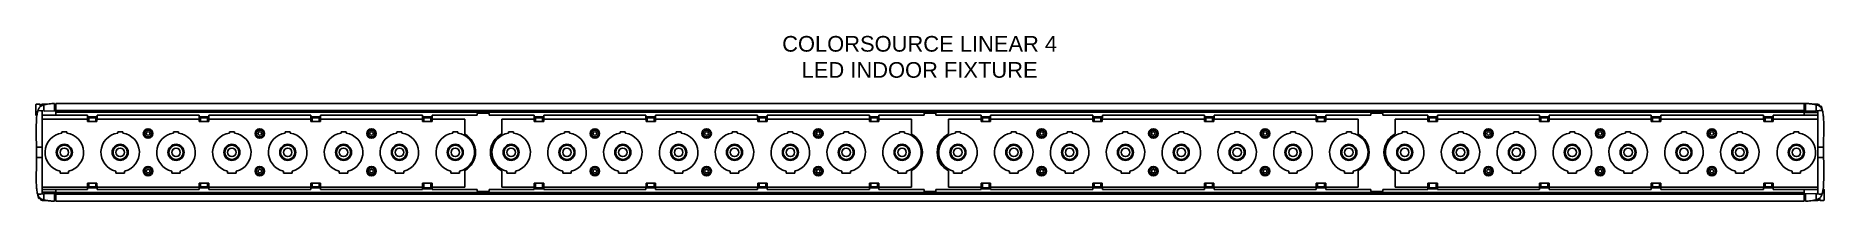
# Model space of a CAD drawing. Header units: inches. Extents: x -19 to 59.5, y 0.2 to 7.5.
import ezdxf

# ---------------------------------------------------------------- set-up
doc = ezdxf.new("R2010")
doc.units = ezdxf.units.IN
doc.header["$LTSCALE"] = 0.75
doc.header["$MEASUREMENT"] = 0
doc.layers.get('0').update_dxf_attribs({"linetype": 'CONTINUOUS'})
doc.layers.add('TEXT', color=1, linetype='CONTINUOUS')
doc.styles.add('ARIAL', font='arial.ttf')

msp = doc.modelspace()

# ---------------------------------------------------------------- texts
at = {"layer": 'TEXT', "insert": (19.801, 5.627), "char_height": 0.6875, "attachment_point": 8, "style": 'ARIAL'}
msp.add_mtext('COLORSOURCE LINEAR 4\\PLED INDOOR FIXTURE', dxfattribs=at)

# ---------------------------------------------------------------- linework, layer by layer
for p, q in [((-18.957, 4.474), (-18.973, 4.465)), ((-18.973, 4.465), (-18.973, 3.991)), ((-18.973, 3.991), (-18.957, 3.982)), ((-18.793, 4.484), (-18.957, 4.484)), ((-18.957, 4.484), (-18.793, 4.484)), ((-18.925, 3.973), (-18.957, 3.973)), ((-18.778, 4.465), (-18.793, 4.474)), ((-18.778, 4.465), (-18.778, 4.358)), ((-18.767, 4.417), (-18.778, 4.421)), ((-18.696, 4.461), (-18.756, 4.461)), ((-18.756, 4.461), (-18.756, 4.372)), ((-18.696, 4.461), (-18.696, 4.417)), ((-18.695, 4.191), (-18.695, 0.535)), ((-18.695, 3.99), (-16.705, 3.99)), ((-18.457, 4.48), (-18.681, 4.476)), ((-18.143, 4.182), (-18.604, 4.174)), ((-18.208, 4.506), (-18.155, 4.51)), ((-18.155, 4.505), (-18.208, 4.506)), ((-18.155, 4.505), (-18.155, 4.51)), ((-18.105, 4.181), (-18.155, 4.182)), ((-18.095, 4.507), (58.666, 4.507)), ((-18.095, 4.194), (58.606, 4.194)), ((-18.095, 3.99), (-18.095, 4.194)), ((-18.095, 4.122), (58.606, 4.122)), ((-16.705, 3.897), (-16.705, 3.99)), ((-16.284, 3.99), (-16.284, 3.897)), ((-16.284, 3.99), (-11.805, 3.99)), ((-11.805, 3.897), (-11.805, 3.99)), ((-11.384, 3.99), (-6.905, 3.99)), ((-11.384, 3.99), (-11.384, 3.897)), ((-6.905, 3.897), (-6.905, 3.99)), ((-6.484, 3.99), (-2.005, 3.99)), ((-6.484, 3.99), (-6.484, 3.897)), ((-2.005, 3.897), (-2.005, 3.99)), ((-1.584, 3.99), (-1.584, 3.897)), ((-1.584, 3.99), (0.393, 3.99)), ((0.393, 3.99), (0.393, 4.057)), ((0.887, 4.088), (0.424, 4.088)), ((0.918, 4.057), (0.918, 3.99)), ((0.918, 3.99), (2.895, 3.99)), ((2.895, 3.99), (2.895, 3.897)), ((3.316, 3.897), (3.316, 3.99)), ((3.316, 3.99), (7.795, 3.99)), ((7.795, 3.99), (7.795, 3.897)), ((8.216, 3.897), (8.216, 3.99)), ((8.216, 3.99), (12.695, 3.99)), ((12.695, 3.99), (12.695, 3.897)), ((13.116, 3.897), (13.116, 3.99)), ((13.116, 3.99), (17.595, 3.99)), ((17.595, 3.99), (17.595, 3.897)), ((18.016, 3.897), (18.016, 3.99)), ((18.016, 3.99), (19.993, 3.99)), ((19.993, 3.99), (19.993, 4.057)), ((20.487, 4.088), (20.024, 4.088)), ((20.518, 4.057), (20.518, 3.99)), ((20.518, 3.99), (22.495, 3.99)), ((22.495, 3.99), (22.495, 3.897)), ((22.916, 3.897), (22.916, 3.99)), ((22.916, 3.99), (27.395, 3.99)), ((27.395, 3.99), (27.395, 3.897)), ((27.816, 3.897), (27.816, 3.99)), ((27.816, 3.99), (32.295, 3.99)), ((32.295, 3.99), (32.295, 3.897)), ((32.716, 3.897), (32.716, 3.99)), ((32.716, 3.99), (37.195, 3.99)), ((37.195, 3.99), (37.195, 3.897)), ((37.616, 3.897), (37.616, 3.99)), ((37.616, 3.99), (39.593, 3.99)), ((39.593, 3.99), (39.593, 4.057)), ((40.087, 4.088), (39.624, 4.088)), ((40.118, 4.057), (40.118, 3.99)), ((40.118, 3.99), (42.095, 3.99)), ((42.095, 3.99), (42.095, 3.897)), ((42.516, 3.897), (42.516, 3.99)), ((42.516, 3.99), (46.995, 3.99)), ((46.995, 3.99), (46.995, 3.897)), ((47.416, 3.897), (47.416, 3.99)), ((47.416, 3.99), (51.895, 3.99)), ((51.895, 3.99), (51.895, 3.897)), ((52.316, 3.897), (52.316, 3.99)), ((52.316, 3.99), (56.825, 3.99)), ((56.825, 3.897), (56.825, 3.99)), ((57.247, 3.99), (59.206, 3.99)), ((57.247, 3.99), (57.247, 3.897)), ((58.606, 4.194), (58.606, 3.99)), ((58.666, 4.182), (58.606, 4.181)), ((58.606, 4.112), (59.206, 4.112)), ((59.116, 4.174), (58.654, 4.182)), ((58.666, 4.51), (58.758, 4.504)), ((59.193, 4.476), (58.974, 4.48)), ((59.116, 4.455), (59.118, 4.454)), ((59.126, 4.198), (59.126, 4.184)), ((59.13, 4.227), (59.13, 4.443)), ((59.193, 4.436), (59.193, 4.476)), ((59.206, 0.535), (59.206, 4.191)), ((59.267, 4.461), (59.208, 4.461)), ((59.267, 4.391), (59.267, 4.461)), ((59.346, 4.385), (59.267, 4.385)), ((-18.695, 3.823), (-16.702, 3.823)), ((-17.829, 3.26), (-17.829, 3.201)), ((-17.61, 3.201), (-17.61, 3.26)), ((-16.705, 3.923), (-16.284, 3.923)), ((-16.284, 3.882), (-16.705, 3.882)), ((-16.703, 3.857), (-16.704, 3.863)), ((-16.702, 3.823), (-16.702, 3.711)), ((-16.702, 3.711), (-16.287, 3.711)), ((-16.645, 3.711), (-16.645, 3.882)), ((-16.345, 3.882), (-16.345, 3.711)), ((-16.287, 3.711), (-16.287, 3.823)), ((-11.802, 3.823), (-16.287, 3.823)), ((-16.285, 3.863), (-16.286, 3.857)), ((-15.379, 3.26), (-15.379, 3.201)), ((-15.16, 3.201), (-15.16, 3.26)), ((-12.929, 3.26), (-12.929, 3.201)), ((-12.71, 3.201), (-12.71, 3.26)), ((-11.805, 3.923), (-11.384, 3.923)), ((-11.384, 3.882), (-11.805, 3.882)), ((-11.803, 3.857), (-11.804, 3.863)), ((-11.802, 3.823), (-11.802, 3.711)), ((-11.802, 3.711), (-11.387, 3.711)), ((-11.745, 3.711), (-11.745, 3.882)), ((-11.445, 3.882), (-11.445, 3.711)), ((-6.902, 3.823), (-11.387, 3.823)), ((-11.387, 3.711), (-11.387, 3.823)), ((-11.385, 3.863), (-11.386, 3.857)), ((-10.479, 3.26), (-10.479, 3.201)), ((-10.26, 3.201), (-10.26, 3.26)), ((-8.029, 3.26), (-8.029, 3.201)), ((-7.81, 3.201), (-7.81, 3.26)), ((-6.905, 3.923), (-6.484, 3.923)), ((-6.484, 3.882), (-6.905, 3.882)), ((-6.903, 3.857), (-6.904, 3.863)), ((-6.902, 3.823), (-6.902, 3.711)), ((-6.902, 3.711), (-6.487, 3.711)), ((-6.845, 3.711), (-6.845, 3.882)), ((-6.545, 3.882), (-6.545, 3.711)), ((-6.487, 3.711), (-6.487, 3.823)), ((-2.002, 3.823), (-6.487, 3.823)), ((-6.485, 3.863), (-6.486, 3.857)), ((-5.579, 3.26), (-5.579, 3.201)), ((-5.36, 3.201), (-5.36, 3.26)), ((-3.129, 3.26), (-3.129, 3.201)), ((-2.91, 3.201), (-2.91, 3.26)), ((-2.005, 3.923), (-1.584, 3.923)), ((-1.584, 3.882), (-2.005, 3.882)), ((-2.003, 3.857), (-2.004, 3.863)), ((-2.002, 3.823), (-2.002, 3.711)), ((-2.002, 3.711), (-1.587, 3.711)), ((-1.945, 3.711), (-1.945, 3.882)), ((-1.645, 3.882), (-1.645, 3.711)), ((-0.157, 3.823), (-1.587, 3.823)), ((-1.587, 3.711), (-1.587, 3.823)), ((-1.585, 3.863), (-1.586, 3.857)), ((-0.679, 3.26), (-0.679, 3.201)), ((-0.46, 3.201), (-0.46, 3.26)), ((-0.157, 3.823), (-0.157, 3.163)), ((1.468, 3.172), (1.468, 3.823)), ((2.898, 3.823), (1.468, 3.823)), ((1.771, 3.26), (1.771, 3.201)), ((1.99, 3.201), (1.99, 3.26)), ((3.316, 3.923), (2.895, 3.923)), ((2.895, 3.882), (3.316, 3.882)), ((2.896, 3.863), (2.897, 3.857)), ((2.898, 3.711), (2.898, 3.823)), ((3.313, 3.711), (2.898, 3.711)), ((2.955, 3.882), (2.955, 3.711)), ((3.255, 3.711), (3.255, 3.882)), ((3.313, 3.823), (3.313, 3.711)), ((7.798, 3.823), (3.313, 3.823)), ((3.314, 3.857), (3.315, 3.863)), ((4.221, 3.26), (4.221, 3.201)), ((4.44, 3.201), (4.44, 3.26)), ((6.671, 3.26), (6.671, 3.201)), ((6.89, 3.201), (6.89, 3.26)), ((8.216, 3.923), (7.795, 3.923)), ((7.795, 3.882), (8.216, 3.882)), ((7.796, 3.863), (7.797, 3.857)), ((7.798, 3.711), (7.798, 3.823)), ((8.213, 3.711), (7.798, 3.711)), ((7.855, 3.882), (7.855, 3.711)), ((8.155, 3.711), (8.155, 3.882)), ((8.213, 3.823), (8.213, 3.711)), ((12.698, 3.823), (8.213, 3.823)), ((8.214, 3.857), (8.215, 3.863)), ((9.121, 3.26), (9.121, 3.201)), ((9.34, 3.201), (9.34, 3.26)), ((11.571, 3.26), (11.571, 3.201)), ((11.79, 3.201), (11.79, 3.26)), ((13.116, 3.923), (12.695, 3.923)), ((12.695, 3.882), (13.116, 3.882)), ((12.696, 3.863), (12.697, 3.857)), ((12.698, 3.711), (12.698, 3.823)), ((13.113, 3.711), (12.698, 3.711)), ((12.755, 3.882), (12.755, 3.711)), ((13.055, 3.711), (13.055, 3.882)), ((13.113, 3.823), (13.113, 3.711)), ((17.598, 3.823), (13.113, 3.823)), ((13.114, 3.857), (13.115, 3.863)), ((14.021, 3.26), (14.021, 3.201)), ((14.24, 3.201), (14.24, 3.26)), ((16.471, 3.26), (16.471, 3.201)), ((16.69, 3.201), (16.69, 3.26)), ((18.016, 3.923), (17.595, 3.923)), ((17.595, 3.882), (18.016, 3.882)), ((17.596, 3.863), (17.597, 3.857)), ((17.598, 3.711), (17.598, 3.823)), ((18.013, 3.711), (17.598, 3.711)), ((17.655, 3.882), (17.655, 3.711)), ((17.955, 3.711), (17.955, 3.882)), ((19.443, 3.823), (18.013, 3.823)), ((18.013, 3.823), (18.013, 3.711)), ((18.014, 3.857), (18.015, 3.863)), ((18.921, 3.26), (18.921, 3.201)), ((19.14, 3.201), (19.14, 3.26)), ((19.443, 3.823), (19.443, 3.163)), ((21.068, 3.172), (21.068, 3.823)), ((22.498, 3.823), (21.068, 3.823)), ((21.371, 3.26), (21.371, 3.201)), ((21.59, 3.201), (21.59, 3.26)), ((22.916, 3.923), (22.495, 3.923)), ((22.495, 3.882), (22.916, 3.882)), ((22.496, 3.863), (22.497, 3.857)), ((22.498, 3.711), (22.498, 3.823)), ((22.913, 3.711), (22.498, 3.711)), ((22.555, 3.882), (22.555, 3.711)), ((22.855, 3.711), (22.855, 3.882)), ((22.913, 3.823), (22.913, 3.711)), ((27.398, 3.823), (22.913, 3.823)), ((22.914, 3.857), (22.915, 3.863)), ((23.821, 3.26), (23.821, 3.201)), ((24.04, 3.201), (24.04, 3.26)), ((26.271, 3.26), (26.271, 3.201)), ((26.49, 3.201), (26.49, 3.26)), ((27.816, 3.923), (27.395, 3.923)), ((27.395, 3.882), (27.816, 3.882)), ((27.396, 3.863), (27.397, 3.857)), ((27.398, 3.711), (27.398, 3.823)), ((27.813, 3.711), (27.398, 3.711)), ((27.455, 3.882), (27.455, 3.711)), ((27.755, 3.711), (27.755, 3.882)), ((27.813, 3.823), (27.813, 3.711)), ((32.298, 3.823), (27.813, 3.823)), ((27.814, 3.857), (27.815, 3.863)), ((28.721, 3.26), (28.721, 3.201)), ((28.94, 3.201), (28.94, 3.26)), ((31.171, 3.26), (31.171, 3.201)), ((31.39, 3.201), (31.39, 3.26)), ((32.716, 3.923), (32.295, 3.923)), ((32.295, 3.882), (32.716, 3.882)), ((32.296, 3.863), (32.297, 3.857)), ((32.298, 3.711), (32.298, 3.823)), ((32.713, 3.711), (32.298, 3.711)), ((32.355, 3.882), (32.355, 3.711)), ((32.655, 3.711), (32.655, 3.882)), ((32.713, 3.823), (32.713, 3.711)), ((37.198, 3.823), (32.713, 3.823)), ((32.714, 3.857), (32.715, 3.863)), ((33.621, 3.26), (33.621, 3.201)), ((33.84, 3.201), (33.84, 3.26)), ((36.071, 3.26), (36.071, 3.201)), ((36.29, 3.201), (36.29, 3.26)), ((37.616, 3.923), (37.195, 3.923)), ((37.195, 3.882), (37.616, 3.882)), ((37.196, 3.863), (37.197, 3.857)), ((37.198, 3.711), (37.198, 3.823)), ((37.613, 3.711), (37.198, 3.711)), ((37.255, 3.882), (37.255, 3.711)), ((37.555, 3.711), (37.555, 3.882)), ((39.043, 3.823), (37.613, 3.823)), ((37.613, 3.823), (37.613, 3.711)), ((37.614, 3.857), (37.615, 3.863)), ((38.521, 3.26), (38.521, 3.201)), ((38.74, 3.201), (38.74, 3.26)), ((39.043, 3.823), (39.043, 3.163)), ((40.668, 3.172), (40.668, 3.823)), ((42.098, 3.823), (40.668, 3.823)), ((40.971, 3.26), (40.971, 3.201)), ((41.19, 3.201), (41.19, 3.26)), ((42.516, 3.923), (42.095, 3.923)), ((42.095, 3.882), (42.516, 3.882)), ((42.096, 3.863), (42.097, 3.857)), ((42.098, 3.711), (42.098, 3.823)), ((42.513, 3.711), (42.098, 3.711)), ((42.155, 3.882), (42.155, 3.711)), ((42.455, 3.711), (42.455, 3.882)), ((42.513, 3.823), (42.513, 3.711)), ((46.998, 3.823), (42.513, 3.823)), ((42.514, 3.857), (42.515, 3.863)), ((43.421, 3.26), (43.421, 3.201)), ((43.64, 3.201), (43.64, 3.26)), ((45.871, 3.26), (45.871, 3.201)), ((46.09, 3.201), (46.09, 3.26)), ((47.416, 3.923), (46.995, 3.923)), ((46.995, 3.882), (47.416, 3.882)), ((46.996, 3.863), (46.997, 3.857)), ((46.998, 3.711), (46.998, 3.823)), ((47.413, 3.711), (46.998, 3.711)), ((47.055, 3.882), (47.055, 3.711)), ((47.355, 3.711), (47.355, 3.882)), ((47.413, 3.823), (47.413, 3.711)), ((51.898, 3.823), (47.413, 3.823)), ((47.414, 3.857), (47.415, 3.863)), ((48.321, 3.26), (48.321, 3.201)), ((48.54, 3.201), (48.54, 3.26)), ((50.771, 3.26), (50.771, 3.201)), ((50.99, 3.201), (50.99, 3.26)), ((52.316, 3.923), (51.895, 3.923)), ((51.895, 3.882), (52.316, 3.882)), ((51.896, 3.863), (51.897, 3.857)), ((51.898, 3.711), (51.898, 3.823)), ((52.313, 3.711), (51.898, 3.711)), ((51.955, 3.882), (51.955, 3.711)), ((52.255, 3.711), (52.255, 3.882)), ((56.829, 3.823), (52.313, 3.823)), ((52.313, 3.823), (52.313, 3.711)), ((52.314, 3.857), (52.315, 3.863)), ((53.221, 3.26), (53.221, 3.201)), ((53.44, 3.201), (53.44, 3.26)), ((55.671, 3.26), (55.671, 3.201)), ((55.89, 3.201), (55.89, 3.26)), ((56.825, 3.923), (57.247, 3.923)), ((57.247, 3.882), (56.826, 3.882)), ((56.827, 3.857), (56.827, 3.863)), ((56.829, 3.823), (56.829, 3.711)), ((56.829, 3.711), (57.244, 3.711)), ((56.886, 3.711), (56.886, 3.882)), ((57.186, 3.882), (57.186, 3.711)), ((59.206, 3.823), (57.244, 3.823)), ((57.244, 3.711), (57.244, 3.823)), ((57.246, 3.863), (57.245, 3.857)), ((58.152, 3.26), (58.152, 3.201)), ((58.371, 3.201), (58.371, 3.26)), ((-18.947, 2.132), (-18.947, 2.594)), ((-18.695, 2.594), (-18.928, 2.594)), ((59.206, 2.594), (59.439, 2.594)), ((59.458, 2.594), (59.459, 2.132)), ((-18.695, 2.133), (-18.927, 2.133)), ((59.206, 2.133), (59.439, 2.133)), ((-18.695, 0.829), (-16.705, 0.829)), ((-17.908, 1.539), (-17.908, 1.442)), ((-17.908, 1.442), (-17.531, 1.442)), ((-17.531, 1.442), (-17.531, 1.539)), ((-16.284, 0.844), (-16.705, 0.844)), ((-16.705, 0.829), (-16.705, 0.736)), ((-16.705, 0.804), (-16.284, 0.804)), ((-16.703, 0.869), (-16.704, 0.863)), ((-16.702, 1.015), (-16.702, 0.903)), ((-16.287, 1.015), (-16.702, 1.015)), ((-16.645, 1.015), (-16.645, 0.844)), ((-16.345, 0.844), (-16.345, 1.015)), ((-16.287, 0.903), (-16.287, 1.015)), ((-16.285, 0.863), (-16.286, 0.869)), ((-11.805, 0.829), (-16.284, 0.829)), ((-16.284, 0.736), (-16.284, 0.829)), ((-15.458, 1.539), (-15.458, 1.442)), ((-15.458, 1.442), (-15.081, 1.442)), ((-15.081, 1.442), (-15.081, 1.539)), ((-13.008, 1.539), (-13.008, 1.442)), ((-13.008, 1.442), (-12.631, 1.442)), ((-12.631, 1.442), (-12.631, 1.539)), ((-11.384, 0.844), (-11.805, 0.844)), ((-11.805, 0.829), (-11.805, 0.736)), ((-11.805, 0.804), (-11.384, 0.804)), ((-11.803, 0.869), (-11.804, 0.863)), ((-11.802, 1.015), (-11.802, 0.903)), ((-11.387, 1.015), (-11.802, 1.015)), ((-11.745, 1.015), (-11.745, 0.844)), ((-11.445, 0.844), (-11.445, 1.015)), ((-11.387, 0.903), (-11.387, 1.015)), ((-11.385, 0.863), (-11.386, 0.869)), ((-6.905, 0.829), (-11.384, 0.829)), ((-11.384, 0.736), (-11.384, 0.829)), ((-10.558, 1.539), (-10.558, 1.442)), ((-10.558, 1.442), (-10.181, 1.442)), ((-10.181, 1.442), (-10.181, 1.539)), ((-8.108, 1.539), (-8.108, 1.442)), ((-8.108, 1.442), (-7.731, 1.442)), ((-7.731, 1.442), (-7.731, 1.539)), ((-6.484, 0.844), (-6.905, 0.844)), ((-6.905, 0.829), (-6.905, 0.736)), ((-6.905, 0.804), (-6.484, 0.804)), ((-6.903, 0.869), (-6.904, 0.863)), ((-6.902, 1.015), (-6.902, 0.903)), ((-6.487, 1.015), (-6.902, 1.015)), ((-6.845, 1.015), (-6.845, 0.844)), ((-6.545, 0.844), (-6.545, 1.015)), ((-6.487, 0.903), (-6.487, 1.015)), ((-6.485, 0.863), (-6.486, 0.869)), ((-6.484, 0.736), (-6.484, 0.829)), ((-2.005, 0.829), (-6.484, 0.829)), ((-5.658, 1.539), (-5.658, 1.442)), ((-5.658, 1.442), (-5.281, 1.442)), ((-5.281, 1.442), (-5.281, 1.539)), ((-3.208, 1.539), (-3.208, 1.442)), ((-3.208, 1.442), (-2.831, 1.442)), ((-2.831, 1.442), (-2.831, 1.539)), ((-1.945, 0.844), (-2.005, 0.844)), ((-2.005, 0.829), (-2.005, 0.736)), ((-2.005, 0.804), (-1.584, 0.804)), ((-2.003, 0.869), (-2.004, 0.863)), ((-2.002, 1.015), (-2.002, 0.903)), ((-1.587, 1.015), (-2.002, 1.015)), ((-1.945, 1.015), (-1.945, 0.844)), ((-1.645, 0.844), (-1.645, 1.015)), ((-1.584, 0.844), (-1.645, 0.844)), ((-1.587, 0.903), (-1.587, 1.015)), ((-1.585, 0.863), (-1.586, 0.869)), ((-0.157, 0.829), (-1.584, 0.829)), ((-1.584, 0.736), (-1.584, 0.829)), ((-0.758, 1.539), (-0.758, 1.442)), ((-0.758, 1.442), (-0.381, 1.442)), ((-0.381, 1.442), (-0.381, 1.539)), ((-0.157, 1.564), (-0.157, 0.829)), ((1.468, 0.829), (1.468, 1.554)), ((2.895, 0.829), (1.468, 0.829)), ((1.692, 1.539), (1.692, 1.442)), ((1.692, 1.442), (2.069, 1.442)), ((2.069, 1.442), (2.069, 1.539)), ((2.895, 0.844), (2.955, 0.844)), ((2.895, 0.736), (2.895, 0.829)), ((3.316, 0.804), (2.895, 0.804)), ((2.896, 0.863), (2.897, 0.869)), ((2.898, 0.903), (2.898, 1.015)), ((2.898, 1.015), (3.313, 1.015)), ((2.955, 0.844), (2.955, 1.015)), ((3.255, 1.015), (3.255, 0.844)), ((3.255, 0.844), (3.316, 0.844)), ((3.313, 1.015), (3.313, 0.903)), ((3.314, 0.869), (3.315, 0.863)), ((3.316, 0.829), (3.316, 0.736)), ((7.795, 0.829), (3.316, 0.829)), ((4.142, 1.539), (4.142, 1.442)), ((4.142, 1.442), (4.519, 1.442)), ((4.519, 1.442), (4.519, 1.539)), ((6.592, 1.539), (6.592, 1.442)), ((6.592, 1.442), (6.969, 1.442)), ((6.969, 1.442), (6.969, 1.539)), ((7.795, 0.844), (8.216, 0.844)), ((7.795, 0.736), (7.795, 0.829)), ((8.216, 0.804), (7.795, 0.804)), ((7.796, 0.863), (7.797, 0.869)), ((7.798, 0.903), (7.798, 1.015)), ((7.798, 1.015), (8.213, 1.015)), ((7.855, 0.844), (7.855, 1.015)), ((8.155, 1.015), (8.155, 0.844)), ((8.213, 1.015), (8.213, 0.903)), ((8.214, 0.869), (8.215, 0.863)), ((8.216, 0.829), (8.216, 0.736)), ((12.695, 0.829), (8.216, 0.829)), ((9.042, 1.539), (9.042, 1.442)), ((9.042, 1.442), (9.419, 1.442)), ((9.419, 1.442), (9.419, 1.539)), ((11.492, 1.539), (11.492, 1.442)), ((11.492, 1.442), (11.869, 1.442)), ((11.869, 1.442), (11.869, 1.539)), ((12.695, 0.844), (13.116, 0.844)), ((12.695, 0.736), (12.695, 0.829)), ((13.116, 0.804), (12.695, 0.804)), ((12.696, 0.863), (12.697, 0.869)), ((12.698, 0.903), (12.698, 1.015)), ((12.698, 1.015), (13.113, 1.015)), ((12.755, 0.844), (12.755, 1.015)), ((13.055, 1.015), (13.055, 0.844)), ((13.113, 1.015), (13.113, 0.903)), ((13.114, 0.869), (13.115, 0.863)), ((13.116, 0.829), (13.116, 0.736)), ((17.595, 0.829), (13.116, 0.829)), ((13.942, 1.539), (13.942, 1.442)), ((13.942, 1.442), (14.319, 1.442)), ((14.319, 1.442), (14.319, 1.539)), ((16.392, 1.539), (16.392, 1.442)), ((16.392, 1.442), (16.769, 1.442)), ((16.769, 1.442), (16.769, 1.539)), ((17.595, 0.844), (18.016, 0.844)), ((17.595, 0.736), (17.595, 0.829)), ((18.016, 0.804), (17.595, 0.804)), ((17.596, 0.863), (17.597, 0.869)), ((17.598, 0.903), (17.598, 1.015)), ((17.598, 1.015), (18.013, 1.015)), ((17.655, 0.844), (17.655, 1.015)), ((17.955, 1.015), (17.955, 0.844)), ((18.013, 1.015), (18.013, 0.903)), ((18.014, 0.869), (18.015, 0.863)), ((19.443, 0.829), (18.016, 0.829)), ((18.016, 0.829), (18.016, 0.736)), ((18.842, 1.539), (18.842, 1.442)), ((18.842, 1.442), (19.219, 1.442)), ((19.219, 1.442), (19.219, 1.539)), ((19.443, 1.564), (19.443, 0.829)), ((21.068, 0.829), (21.068, 1.554)), ((22.495, 0.829), (21.068, 0.829)), ((21.292, 1.539), (21.292, 1.442)), ((21.292, 1.442), (21.669, 1.442)), ((21.669, 1.442), (21.669, 1.539)), ((22.495, 0.844), (22.555, 0.844)), ((22.495, 0.736), (22.495, 0.829)), ((22.916, 0.804), (22.495, 0.804)), ((22.496, 0.863), (22.497, 0.869)), ((22.498, 0.903), (22.498, 1.015)), ((22.498, 1.015), (22.913, 1.015)), ((22.555, 0.844), (22.555, 1.015)), ((22.855, 1.015), (22.855, 0.844)), ((22.855, 0.844), (22.916, 0.844)), ((22.913, 1.015), (22.913, 0.903)), ((22.914, 0.869), (22.915, 0.863)), ((22.916, 0.829), (22.916, 0.736)), ((27.395, 0.829), (22.916, 0.829)), ((23.742, 1.539), (23.742, 1.442)), ((23.742, 1.442), (24.119, 1.442)), ((24.119, 1.442), (24.119, 1.539)), ((26.192, 1.539), (26.192, 1.442)), ((26.192, 1.442), (26.569, 1.442)), ((26.569, 1.442), (26.569, 1.539)), ((27.395, 0.844), (27.816, 0.844)), ((27.395, 0.736), (27.395, 0.829)), ((27.816, 0.804), (27.395, 0.804)), ((27.396, 0.863), (27.397, 0.869)), ((27.398, 0.903), (27.398, 1.015)), ((27.398, 1.015), (27.813, 1.015)), ((27.455, 0.844), (27.455, 1.015)), ((27.755, 1.015), (27.755, 0.844)), ((27.813, 1.015), (27.813, 0.903)), ((27.814, 0.869), (27.815, 0.863)), ((27.816, 0.829), (27.816, 0.736)), ((32.295, 0.829), (27.816, 0.829)), ((28.642, 1.539), (28.642, 1.442)), ((28.642, 1.442), (29.019, 1.442)), ((29.019, 1.442), (29.019, 1.539)), ((31.092, 1.539), (31.092, 1.442)), ((31.092, 1.442), (31.469, 1.442)), ((31.469, 1.442), (31.469, 1.539)), ((32.295, 0.844), (32.716, 0.844)), ((32.295, 0.736), (32.295, 0.829)), ((32.716, 0.804), (32.295, 0.804)), ((32.296, 0.863), (32.297, 0.869)), ((32.298, 0.903), (32.298, 1.015)), ((32.298, 1.015), (32.713, 1.015)), ((32.355, 0.844), (32.355, 1.015)), ((32.655, 1.015), (32.655, 0.844)), ((32.713, 1.015), (32.713, 0.903)), ((32.714, 0.869), (32.715, 0.863)), ((32.716, 0.829), (32.716, 0.736)), ((37.195, 0.829), (32.716, 0.829)), ((33.542, 1.539), (33.542, 1.442)), ((33.542, 1.442), (33.919, 1.442)), ((33.919, 1.442), (33.919, 1.539)), ((35.992, 1.539), (35.992, 1.442)), ((35.992, 1.442), (36.369, 1.442)), ((36.369, 1.442), (36.369, 1.539)), ((37.195, 0.844), (37.616, 0.844)), ((37.195, 0.736), (37.195, 0.829)), ((37.616, 0.804), (37.195, 0.804)), ((37.196, 0.863), (37.197, 0.869)), ((37.198, 0.903), (37.198, 1.015)), ((37.198, 1.015), (37.613, 1.015)), ((37.255, 0.844), (37.255, 1.015)), ((37.555, 1.015), (37.555, 0.844)), ((37.613, 1.015), (37.613, 0.903)), ((37.614, 0.869), (37.615, 0.863)), ((39.043, 0.829), (37.616, 0.829)), ((37.616, 0.829), (37.616, 0.736)), ((38.442, 1.539), (38.442, 1.442)), ((38.442, 1.442), (38.819, 1.442)), ((38.819, 1.442), (38.819, 1.539)), ((39.043, 1.564), (39.043, 0.829)), ((40.668, 0.829), (40.668, 1.554)), ((42.095, 0.829), (40.668, 0.829)), ((40.892, 1.539), (40.892, 1.442)), ((40.892, 1.442), (41.269, 1.442)), ((41.269, 1.442), (41.269, 1.539)), ((42.095, 0.844), (42.155, 0.844)), ((42.095, 0.736), (42.095, 0.829)), ((42.516, 0.804), (42.095, 0.804)), ((42.096, 0.863), (42.097, 0.869)), ((42.098, 0.903), (42.098, 1.015)), ((42.098, 1.015), (42.513, 1.015)), ((42.155, 0.844), (42.155, 1.015)), ((42.455, 1.015), (42.455, 0.844)), ((42.455, 0.844), (42.516, 0.844)), ((42.513, 1.015), (42.513, 0.903)), ((42.514, 0.869), (42.515, 0.863)), ((42.516, 0.829), (42.516, 0.736)), ((46.995, 0.829), (42.516, 0.829)), ((43.342, 1.539), (43.342, 1.442)), ((43.342, 1.442), (43.719, 1.442)), ((43.719, 1.442), (43.719, 1.539)), ((45.792, 1.539), (45.792, 1.442)), ((45.792, 1.442), (46.169, 1.442)), ((46.169, 1.442), (46.169, 1.539)), ((46.995, 0.844), (47.416, 0.844)), ((46.995, 0.736), (46.995, 0.829)), ((47.416, 0.804), (46.995, 0.804)), ((46.996, 0.863), (46.997, 0.869)), ((46.998, 0.903), (46.998, 1.015)), ((46.998, 1.015), (47.413, 1.015)), ((47.055, 0.844), (47.055, 1.015)), ((47.355, 1.015), (47.355, 0.844)), ((47.413, 1.015), (47.413, 0.903)), ((47.414, 0.869), (47.415, 0.863)), ((47.416, 0.829), (47.416, 0.736)), ((51.895, 0.829), (47.416, 0.829)), ((48.242, 1.539), (48.242, 1.442)), ((48.242, 1.442), (48.619, 1.442)), ((48.619, 1.442), (48.619, 1.539)), ((50.692, 1.539), (50.692, 1.442)), ((50.692, 1.442), (51.069, 1.442)), ((51.069, 1.442), (51.069, 1.539)), ((51.895, 0.844), (52.316, 0.844)), ((51.895, 0.736), (51.895, 0.829)), ((52.316, 0.804), (51.895, 0.804)), ((51.896, 0.863), (51.897, 0.869)), ((51.898, 0.903), (51.898, 1.015)), ((51.898, 1.015), (52.313, 1.015)), ((51.955, 0.844), (51.955, 1.015)), ((52.255, 1.015), (52.255, 0.844)), ((52.313, 1.015), (52.313, 0.903)), ((52.314, 0.869), (52.315, 0.863)), ((56.825, 0.829), (52.316, 0.829)), ((52.316, 0.829), (52.316, 0.736)), ((53.142, 1.539), (53.142, 1.442)), ((53.142, 1.442), (53.519, 1.442)), ((53.519, 1.442), (53.519, 1.539)), ((55.592, 1.539), (55.592, 1.442)), ((55.592, 1.442), (55.969, 1.442)), ((55.969, 1.442), (55.969, 1.539)), ((56.825, 0.829), (56.825, 0.736)), ((56.825, 0.804), (57.247, 0.804)), ((57.247, 0.844), (56.826, 0.844)), ((56.827, 0.869), (56.827, 0.863)), ((56.829, 1.015), (56.829, 0.903)), ((57.244, 1.015), (56.829, 1.015)), ((56.886, 1.015), (56.886, 0.844)), ((57.186, 0.844), (57.186, 1.015)), ((57.244, 0.903), (57.244, 1.015)), ((57.246, 0.863), (57.245, 0.869)), ((57.247, 0.736), (57.247, 0.829)), ((59.206, 0.829), (57.247, 0.829)), ((58.073, 1.539), (58.073, 1.442)), ((58.073, 1.442), (58.45, 1.442)), ((58.45, 1.442), (58.45, 1.539)), ((-18.835, 0.342), (-18.756, 0.342)), ((-18.756, 0.335), (-18.756, 0.266)), ((-18.756, 0.266), (-18.696, 0.266)), ((-18.695, 0.736), (-16.705, 0.736)), ((-18.105, 0.614), (-18.691, 0.614)), ((-18.681, 0.29), (-18.681, 0.25)), ((-18.681, 0.25), (-18.463, 0.247)), ((-18.619, 0.499), (-18.619, 0.283)), ((-18.615, 0.529), (-18.615, 0.543)), ((-18.605, 0.272), (-18.607, 0.272)), ((-18.604, 0.553), (-18.143, 0.545)), ((-18.155, 0.221), (-18.247, 0.222)), ((-18.155, 0.216), (-18.247, 0.222)), ((-18.155, 0.544), (-18.105, 0.545)), ((-18.095, 0.532), (-18.095, 0.736)), ((58.606, 0.604), (-18.095, 0.604)), ((58.606, 0.532), (-18.095, 0.532)), ((-18.095, 0.22), (58.606, 0.22)), ((-16.284, 0.736), (-11.805, 0.736)), ((-11.384, 0.736), (-6.905, 0.736)), ((-6.484, 0.736), (-2.005, 0.736)), ((-2.005, 0.763), (-1.584, 0.763)), ((-1.584, 0.736), (0.393, 0.736)), ((0.393, 0.736), (0.393, 0.669)), ((0.424, 0.638), (0.887, 0.638)), ((0.918, 0.669), (0.918, 0.736)), ((0.918, 0.736), (2.895, 0.736)), ((2.895, 0.763), (3.316, 0.763)), ((3.316, 0.736), (7.795, 0.736)), ((8.216, 0.736), (12.695, 0.736)), ((13.116, 0.736), (17.595, 0.736)), ((18.016, 0.736), (19.993, 0.736)), ((19.993, 0.736), (19.993, 0.669)), ((20.024, 0.638), (20.487, 0.638)), ((20.518, 0.669), (20.518, 0.736)), ((20.518, 0.736), (22.495, 0.736)), ((22.495, 0.763), (22.916, 0.763)), ((22.916, 0.736), (27.395, 0.736)), ((27.816, 0.736), (32.295, 0.736)), ((32.716, 0.736), (37.195, 0.736)), ((37.616, 0.736), (39.593, 0.736)), ((39.593, 0.736), (39.593, 0.669)), ((39.624, 0.638), (40.087, 0.638)), ((40.118, 0.669), (40.118, 0.736)), ((40.118, 0.736), (42.095, 0.736)), ((42.095, 0.763), (42.516, 0.763)), ((42.516, 0.736), (46.995, 0.736)), ((47.416, 0.736), (51.895, 0.736)), ((52.316, 0.736), (56.825, 0.736)), ((57.247, 0.736), (59.206, 0.736)), ((58.606, 0.736), (58.606, 0.532)), ((58.606, 0.545), (58.666, 0.544)), ((58.654, 0.545), (59.126, 0.553)), ((58.666, 0.221), (58.666, 0.216)), ((58.719, 0.22), (58.666, 0.216)), ((58.969, 0.247), (59.193, 0.25)), ((59.208, 0.266), (59.208, 0.309)), ((59.208, 0.266), (59.267, 0.266)), ((59.267, 0.266), (59.267, 0.354)), ((59.279, 0.309), (59.289, 0.305)), ((59.289, 0.261), (59.289, 0.368)), ((59.289, 0.261), (59.304, 0.252)), ((59.304, 0.242), (59.468, 0.242)), ((59.468, 0.242), (59.304, 0.242)), ((59.436, 0.754), (59.468, 0.754)), ((59.484, 0.735), (59.468, 0.744)), ((59.468, 0.252), (59.484, 0.261)), ((59.484, 0.261), (59.484, 0.735))]:
    msp.add_line(p, q)
at = {"flags": 128}
for points in [[(-18.629, 4.19), (-18.75, 4.192), (-18.855, 4.194)], [(-18.155, 4.464), (-18.13, 4.463), (-18.105, 4.463)], [(58.666, 4.464), (58.641, 4.463), (58.616, 4.463)], [(59.38, 4.195), (59.268, 4.193), (59.141, 4.19)], [(-18.869, 0.532), (-18.757, 0.534), (-18.629, 0.536)], [(-18.155, 0.262), (-18.13, 0.263), (-18.105, 0.263)], [(58.666, 0.263), (58.641, 0.263), (58.606, 0.264)], [(59.141, 0.536), (59.261, 0.534), (59.366, 0.532)]]:
    msp.add_lwpolyline(points, dxfattribs=at)
for centre, radius in [((-14.045, 3.188), 0.209), ((-14.045, 3.188), 0.15), ((-14.045, 3.188), 0.078), ((-9.145, 3.188), 0.209), ((-9.145, 3.188), 0.15), ((-9.145, 3.188), 0.078), ((-4.245, 3.188), 0.209), ((-4.245, 3.188), 0.15), ((-4.245, 3.188), 0.078), ((5.555, 3.188), 0.209), ((5.555, 3.188), 0.15), ((5.555, 3.188), 0.078), ((10.455, 3.188), 0.209), ((10.455, 3.188), 0.15), ((10.455, 3.188), 0.078), ((15.355, 3.188), 0.209), ((15.355, 3.188), 0.15), ((15.355, 3.188), 0.078), ((25.155, 3.188), 0.209), ((25.155, 3.188), 0.15), ((25.155, 3.188), 0.078), ((30.055, 3.188), 0.209), ((30.055, 3.188), 0.15), ((30.055, 3.188), 0.078), ((34.955, 3.188), 0.209), ((34.955, 3.188), 0.15), ((34.955, 3.188), 0.078), ((44.755, 3.188), 0.209), ((44.755, 3.188), 0.15), ((44.755, 3.188), 0.078), ((49.655, 3.188), 0.209), ((49.655, 3.188), 0.15), ((49.655, 3.188), 0.078), ((54.555, 3.188), 0.209), ((54.555, 3.188), 0.15), ((54.555, 3.188), 0.078), ((-17.72, 2.363), 0.352), ((-17.72, 2.363), 0.311), ((-17.72, 2.363), 0.187), ((-15.27, 2.363), 0.352), ((-15.27, 2.363), 0.311), ((-15.27, 2.363), 0.187), ((-12.82, 2.363), 0.352), ((-12.82, 2.363), 0.311), ((-12.82, 2.363), 0.187), ((-10.37, 2.363), 0.352), ((-10.37, 2.363), 0.311), ((-10.37, 2.363), 0.187), ((-7.92, 2.363), 0.352), ((-7.92, 2.363), 0.311), ((-7.92, 2.363), 0.187), ((-5.47, 2.363), 0.352), ((-5.47, 2.363), 0.311), ((-5.47, 2.363), 0.187), ((-3.02, 2.363), 0.352), ((-3.02, 2.363), 0.311), ((-3.02, 2.363), 0.187), ((-0.57, 2.363), 0.352), ((-0.57, 2.363), 0.311), ((-0.57, 2.363), 0.187), ((1.88, 2.363), 0.352), ((1.88, 2.363), 0.311), ((1.88, 2.363), 0.187), ((4.33, 2.363), 0.352), ((4.33, 2.363), 0.311), ((4.33, 2.363), 0.187), ((6.78, 2.363), 0.352), ((6.78, 2.363), 0.311), ((6.78, 2.363), 0.187), ((9.23, 2.363), 0.352), ((9.23, 2.363), 0.311), ((9.23, 2.363), 0.187), ((11.68, 2.363), 0.352), ((11.68, 2.363), 0.311), ((11.68, 2.363), 0.187), ((14.13, 2.363), 0.352), ((14.13, 2.363), 0.311), ((14.13, 2.363), 0.187), ((16.58, 2.363), 0.352), ((16.58, 2.363), 0.311), ((16.58, 2.363), 0.187), ((19.03, 2.363), 0.352), ((19.03, 2.363), 0.311), ((19.03, 2.363), 0.187), ((21.48, 2.363), 0.352), ((21.48, 2.363), 0.311), ((21.48, 2.363), 0.187), ((23.93, 2.363), 0.352), ((23.93, 2.363), 0.311), ((23.93, 2.363), 0.187), ((26.38, 2.363), 0.352), ((26.38, 2.363), 0.311), ((26.38, 2.363), 0.187), ((28.83, 2.363), 0.352), ((28.83, 2.363), 0.311), ((28.83, 2.363), 0.187), ((31.28, 2.363), 0.352), ((31.28, 2.363), 0.311), ((31.28, 2.363), 0.187), ((33.73, 2.363), 0.352), ((33.73, 2.363), 0.311), ((33.73, 2.363), 0.187), ((36.18, 2.363), 0.352), ((36.18, 2.363), 0.311), ((36.18, 2.363), 0.187), ((38.63, 2.363), 0.352), ((38.63, 2.363), 0.311), ((38.63, 2.363), 0.187), ((41.08, 2.363), 0.352), ((41.08, 2.363), 0.311), ((41.08, 2.363), 0.187), ((43.53, 2.363), 0.352), ((43.53, 2.363), 0.311), ((43.53, 2.363), 0.187), ((45.98, 2.363), 0.352), ((45.98, 2.363), 0.311), ((45.98, 2.363), 0.187), ((48.43, 2.363), 0.352), ((48.43, 2.363), 0.311), ((48.43, 2.363), 0.187), ((50.88, 2.363), 0.352), ((50.88, 2.363), 0.311), ((50.88, 2.363), 0.187), ((53.33, 2.363), 0.352), ((53.33, 2.363), 0.311), ((53.33, 2.363), 0.187), ((55.78, 2.363), 0.352), ((55.78, 2.363), 0.311), ((55.78, 2.363), 0.187), ((58.261, 2.363), 0.352), ((58.261, 2.363), 0.311), ((58.261, 2.363), 0.187), ((-14.045, 1.538), 0.209), ((-14.045, 1.538), 0.15), ((-14.045, 1.538), 0.078), ((-9.145, 1.538), 0.209), ((-9.145, 1.538), 0.15), ((-9.145, 1.538), 0.078), ((-4.245, 1.538), 0.209), ((-4.245, 1.538), 0.15), ((-4.245, 1.538), 0.078), ((5.555, 1.538), 0.209), ((5.555, 1.538), 0.15), ((5.555, 1.538), 0.078), ((10.455, 1.538), 0.209), ((10.455, 1.538), 0.15), ((10.455, 1.538), 0.078), ((15.355, 1.538), 0.209), ((15.355, 1.538), 0.15), ((15.355, 1.538), 0.078), ((25.155, 1.538), 0.209), ((25.155, 1.538), 0.15), ((25.155, 1.538), 0.078), ((30.055, 1.538), 0.209), ((30.055, 1.538), 0.15), ((30.055, 1.538), 0.078), ((34.955, 1.538), 0.209), ((34.955, 1.538), 0.15), ((34.955, 1.538), 0.078), ((44.755, 1.538), 0.209), ((44.755, 1.538), 0.15), ((44.755, 1.538), 0.078), ((49.655, 1.538), 0.209), ((49.655, 1.538), 0.15), ((49.655, 1.538), 0.078), ((54.555, 1.538), 0.209), ((54.555, 1.538), 0.15), ((54.555, 1.538), 0.078)]:
    msp.add_circle(centre, radius)
for centre, radius, start, end in [((-18.773, 4.401), 0.0173, 0, 70), ((-18.681, 4.466), 0.01, 91, 180), ((0.424, 4.057), 0.0313, 90, 180), ((0.887, 4.057), 0.0313, 0, 90), ((20.024, 4.057), 0.0313, 90, 180), ((20.487, 4.057), 0.0313, 0, 90), ((39.624, 4.057), 0.0313, 90, 180), ((40.087, 4.057), 0.0313, 0, 90), ((59.116, 4.184), 0.01, 269, 0), ((59.193, 4.466), 0.01, 0, 89), ((59.346, 4.365), 0.0197, 21.18953, 90), ((58.993, 4.228), 0.398, 4.4297, 21.18953), ((-17.72, 2.363), 0.845, 97.44026, 257.13066), ((-17.72, 2.363), 0.903, 83.03984, 96.96016), ((-17.72, 2.363), 0.845, 282.86937, 82.55972), ((-15.27, 2.363), 0.845, 97.44026, 257.13066), ((-15.27, 2.363), 0.903, 83.03984, 96.96016), ((-15.27, 2.363), 0.845, 282.86937, 82.55972), ((-12.82, 2.363), 0.845, 97.44026, 257.13066), ((-12.82, 2.363), 0.903, 83.03984, 96.96016), ((-12.82, 2.363), 0.845, 282.86937, 82.55972), ((-10.37, 2.363), 0.845, 97.44026, 257.13066), ((-10.37, 2.363), 0.903, 83.03984, 96.96016), ((-10.37, 2.363), 0.845, 282.86937, 82.55972), ((-7.92, 2.363), 0.845, 97.44026, 257.13066), ((-7.92, 2.363), 0.903, 83.03984, 96.96016), ((-7.92, 2.363), 0.845, 282.86937, 82.55972), ((-5.47, 2.363), 0.845, 97.44026, 257.13066), ((-5.47, 2.363), 0.903, 83.03984, 96.96016), ((-5.47, 2.363), 0.845, 282.86937, 82.55972), ((-3.02, 2.363), 0.845, 97.44026, 257.13066), ((-3.02, 2.363), 0.903, 83.03984, 96.96016), ((-3.02, 2.363), 0.845, 282.86937, 82.55972), ((-0.57, 2.363), 0.845, 97.44026, 257.13066), ((-0.57, 2.363), 0.903, 83.03984, 96.96016), ((-0.57, 2.363), 0.845, 282.86937, 82.55972), ((-0.585, 2.363), 0.907, 298.14139, 61.85861), ((1.877, 2.363), 0.907, 116.83071, 243.16929), ((1.88, 2.363), 0.845, 97.44026, 257.13066), ((1.88, 2.363), 0.903, 83.03984, 96.96016), ((1.88, 2.363), 0.845, 282.86937, 82.55972), ((4.33, 2.363), 0.845, 97.44026, 257.13066), ((4.33, 2.363), 0.903, 83.03984, 96.96016), ((4.33, 2.363), 0.845, 282.86937, 82.55972), ((6.78, 2.363), 0.845, 97.44026, 257.13066), ((6.78, 2.363), 0.903, 83.03984, 96.96016), ((6.78, 2.363), 0.845, 282.86937, 82.55972), ((9.23, 2.363), 0.845, 97.44026, 257.13066), ((9.23, 2.363), 0.903, 83.03984, 96.96016), ((9.23, 2.363), 0.845, 282.86937, 82.55972), ((11.68, 2.363), 0.845, 97.44026, 257.13066), ((11.68, 2.363), 0.903, 83.03984, 96.96016), ((11.68, 2.363), 0.845, 282.86937, 82.55972), ((14.13, 2.363), 0.845, 97.44026, 257.13066), ((14.13, 2.363), 0.903, 83.03984, 96.96016), ((14.13, 2.363), 0.845, 282.86937, 82.55972), ((16.58, 2.363), 0.845, 97.44026, 257.13066), ((16.58, 2.363), 0.903, 83.03984, 96.96016), ((16.58, 2.363), 0.845, 282.86937, 82.55972), ((19.03, 2.363), 0.845, 97.44026, 257.13066), ((19.03, 2.363), 0.903, 83.03984, 96.96016), ((19.03, 2.363), 0.845, 282.86937, 82.55972), ((19.015, 2.363), 0.907, 298.14139, 61.85861), ((21.477, 2.363), 0.907, 116.83071, 243.16929), ((21.48, 2.363), 0.845, 97.44026, 257.13066), ((21.48, 2.363), 0.903, 83.03984, 96.96016), ((21.48, 2.363), 0.845, 282.86937, 82.55972), ((23.93, 2.363), 0.845, 97.44026, 257.13066), ((23.93, 2.363), 0.903, 83.03984, 96.96016), ((23.93, 2.363), 0.845, 282.86937, 82.55972), ((26.38, 2.363), 0.845, 97.44026, 257.13066), ((26.38, 2.363), 0.903, 83.03984, 96.96016), ((26.38, 2.363), 0.845, 282.86937, 82.55972), ((28.83, 2.363), 0.845, 97.44026, 257.13066), ((28.83, 2.363), 0.903, 83.03984, 96.96016), ((28.83, 2.363), 0.845, 282.86937, 82.55972), ((31.28, 2.363), 0.845, 97.44026, 257.13066), ((31.28, 2.363), 0.903, 83.03984, 96.96016), ((31.28, 2.363), 0.845, 282.86937, 82.55972), ((33.73, 2.363), 0.845, 97.44026, 257.13066), ((33.73, 2.363), 0.903, 83.03984, 96.96016), ((33.73, 2.363), 0.845, 282.86937, 82.55972), ((36.18, 2.363), 0.845, 97.44026, 257.13066), ((36.18, 2.363), 0.903, 83.03984, 96.96016), ((36.18, 2.363), 0.845, 282.86937, 82.55972), ((38.63, 2.363), 0.845, 97.44026, 257.13066), ((38.63, 2.363), 0.903, 83.03984, 96.96016), ((38.63, 2.363), 0.845, 282.86937, 82.55972), ((38.615, 2.363), 0.907, 298.14139, 61.85861), ((41.077, 2.363), 0.907, 116.83071, 243.16929), ((41.08, 2.363), 0.845, 97.44026, 257.13066), ((41.08, 2.363), 0.903, 83.03984, 96.96016), ((41.08, 2.363), 0.845, 282.86937, 82.55972), ((43.53, 2.363), 0.845, 97.44026, 257.13066), ((43.53, 2.363), 0.903, 83.03984, 96.96016), ((43.53, 2.363), 0.845, 282.86937, 82.55972), ((45.98, 2.363), 0.845, 97.44026, 257.13066), ((45.98, 2.363), 0.903, 83.03984, 96.96016), ((45.98, 2.363), 0.845, 282.86937, 82.55972), ((48.43, 2.363), 0.845, 97.44026, 257.13066), ((48.43, 2.363), 0.903, 83.03984, 96.96016), ((48.43, 2.363), 0.845, 282.86937, 82.55972), ((50.88, 2.363), 0.845, 97.44026, 257.13066), ((50.88, 2.363), 0.903, 83.03984, 96.96016), ((50.88, 2.363), 0.845, 282.86937, 82.55972), ((53.33, 2.363), 0.845, 97.44026, 257.13066), ((53.33, 2.363), 0.903, 83.03984, 96.96016), ((53.33, 2.363), 0.845, 282.86937, 82.55972), ((55.78, 2.363), 0.845, 97.44026, 257.13066), ((55.78, 2.363), 0.903, 83.03984, 96.96016), ((55.78, 2.363), 0.845, 282.86937, 82.55972), ((58.261, 2.363), 0.845, 97.44026, 257.13066), ((58.261, 2.363), 0.903, 83.03984, 96.96016), ((58.261, 2.363), 0.845, 282.86937, 82.55972), ((-18.482, 0.498), 0.398, 184.4297, 201.18953), ((-18.835, 0.361), 0.0197, 201.18953, 270), ((-18.681, 0.26), 0.01, 180, 269), ((-18.605, 0.543), 0.01, 89, 180), ((0.424, 0.669), 0.0313, 180, 270), ((0.887, 0.669), 0.0313, 270, 0), ((20.024, 0.669), 0.0313, 180, 270), ((20.487, 0.669), 0.0313, 270, 0), ((39.624, 0.669), 0.0313, 180, 270), ((40.087, 0.669), 0.0313, 270, 0), ((59.193, 0.26), 0.01, 271, 0), ((59.285, 0.325), 0.0173, 180, 250)]:
    msp.add_arc(centre, radius, start, end)
for centre, start_param, end_param in [((-16.703, 3.897), 1.570796, 2.582993), ((-16.705, 3.823), 4.712389, 5.724586), ((-16.284, 3.823), 0.558599, 1.570796), ((-16.286, 3.897), 3.700192, 4.712389), ((-11.803, 3.897), 1.570796, 2.582993), ((-11.805, 3.823), 4.712389, 5.724586), ((-11.384, 3.823), 0.558599, 1.570796), ((-11.386, 3.897), 3.700192, 4.712389), ((-6.903, 3.897), 1.570796, 2.582993), ((-6.905, 3.823), 4.712389, 5.724586), ((-6.484, 3.823), 0.558599, 1.570796), ((-6.486, 3.897), 3.700192, 4.712389), ((-2.003, 3.897), 1.570796, 2.582993), ((-2.005, 3.823), 4.712389, 5.724586), ((-1.584, 3.823), 0.558599, 1.570796), ((-1.586, 3.897), 3.700192, 4.712389), ((56.828, 3.897), 1.570796, 2.582993), ((56.826, 3.823), 4.712389, 5.724586), ((57.247, 3.823), 0.558599, 1.570796), ((57.244, 3.897), 3.700192, 4.712389), ((-16.703, 0.829), 0.558599, 1.570796), ((-16.705, 0.903), 3.700192, 4.712389), ((-16.284, 0.903), 1.570796, 2.582993), ((-16.286, 0.829), 4.712389, 5.724586), ((-11.803, 0.829), 0.558599, 1.570796), ((-11.805, 0.903), 3.700192, 4.712389), ((-11.384, 0.903), 1.570796, 2.582993), ((-11.386, 0.829), 4.712389, 5.724586), ((-6.903, 0.829), 0.558599, 1.570796), ((-6.905, 0.903), 3.700192, 4.712389), ((-6.484, 0.903), 1.570796, 2.582993), ((-6.486, 0.829), 4.712389, 5.724586), ((-2.003, 0.829), 0.558599, 1.570796), ((-2.005, 0.903), 3.700192, 4.712389), ((-1.584, 0.903), 1.570796, 2.582993), ((-1.586, 0.829), 4.712389, 5.724586), ((56.828, 0.829), 0.558599, 1.570796), ((56.826, 0.903), 3.700192, 4.712389), ((57.247, 0.903), 1.570796, 2.582993), ((57.244, 0.829), 4.712389, 5.724586)]:
    msp.add_ellipse(centre, major_axis=(0, 0.04), ratio=0.069927, start_param=start_param, end_param=end_param)
at = {"extrusion": (0, 0, -1)}
for centre, start_param, end_param in [((2.897, 3.897), 3.700192, 4.712389), ((2.895, 3.823), 0.558599, 1.570796), ((3.316, 3.823), 4.712389, 5.724586), ((3.314, 3.897), 1.570796, 2.582993), ((7.797, 3.897), 3.700192, 4.712389), ((7.795, 3.823), 0.558599, 1.570796), ((8.216, 3.823), 4.712389, 5.724586), ((8.214, 3.897), 1.570796, 2.582993), ((12.697, 3.897), 3.700192, 4.712389), ((12.695, 3.823), 0.558599, 1.570796), ((13.116, 3.823), 4.712389, 5.724586), ((13.114, 3.897), 1.570796, 2.582993), ((17.597, 3.897), 3.700192, 4.712389), ((17.595, 3.823), 0.558599, 1.570796), ((18.016, 3.823), 4.712389, 5.724586), ((18.014, 3.897), 1.570796, 2.582993), ((22.497, 3.897), 3.700192, 4.712389), ((22.495, 3.823), 0.558599, 1.570796), ((22.916, 3.823), 4.712389, 5.724586), ((22.914, 3.897), 1.570796, 2.582993), ((27.397, 3.897), 3.700192, 4.712389), ((27.395, 3.823), 0.558599, 1.570796), ((27.816, 3.823), 4.712389, 5.724586), ((27.814, 3.897), 1.570796, 2.582993), ((32.297, 3.897), 3.700192, 4.712389), ((32.295, 3.823), 0.558599, 1.570796), ((32.716, 3.823), 4.712389, 5.724586), ((32.714, 3.897), 1.570796, 2.582993), ((37.197, 3.897), 3.700192, 4.712389), ((37.195, 3.823), 0.558599, 1.570796), ((37.616, 3.823), 4.712389, 5.724586), ((37.614, 3.897), 1.570796, 2.582993), ((42.097, 3.897), 3.700192, 4.712389), ((42.095, 3.823), 0.558599, 1.570796), ((42.516, 3.823), 4.712389, 5.724586), ((42.514, 3.897), 1.570796, 2.582993), ((46.997, 3.897), 3.700192, 4.712389), ((46.995, 3.823), 0.558599, 1.570796), ((47.416, 3.823), 4.712389, 5.724586), ((47.414, 3.897), 1.570796, 2.582993), ((51.897, 3.897), 3.700192, 4.712389), ((51.895, 3.823), 0.558599, 1.570796), ((52.316, 3.823), 4.712389, 5.724586), ((52.314, 3.897), 1.570796, 2.582993), ((2.897, 0.829), 4.712389, 5.724586), ((2.895, 0.903), 1.570796, 2.582993), ((3.316, 0.903), 3.700192, 4.712389), ((3.314, 0.829), 0.558599, 1.570796), ((7.797, 0.829), 4.712389, 5.724586), ((7.795, 0.903), 1.570796, 2.582993), ((8.216, 0.903), 3.700192, 4.712389), ((8.214, 0.829), 0.558599, 1.570796), ((12.697, 0.829), 4.712389, 5.724586), ((12.695, 0.903), 1.570796, 2.582993), ((13.116, 0.903), 3.700192, 4.712389), ((13.114, 0.829), 0.558599, 1.570796), ((17.597, 0.829), 4.712389, 5.724586), ((17.595, 0.903), 1.570796, 2.582993), ((18.016, 0.903), 3.700192, 4.712389), ((18.014, 0.829), 0.558599, 1.570796), ((22.497, 0.829), 4.712389, 5.724586), ((22.495, 0.903), 1.570796, 2.582993), ((22.916, 0.903), 3.700192, 4.712389), ((22.914, 0.829), 0.558599, 1.570796), ((27.397, 0.829), 4.712389, 5.724586), ((27.395, 0.903), 1.570796, 2.582993), ((27.816, 0.903), 3.700192, 4.712389), ((27.814, 0.829), 0.558599, 1.570796), ((32.297, 0.829), 4.712389, 5.724586), ((32.295, 0.903), 1.570796, 2.582993), ((32.716, 0.903), 3.700192, 4.712389), ((32.714, 0.829), 0.558599, 1.570796), ((37.197, 0.829), 4.712389, 5.724586), ((37.195, 0.903), 1.570796, 2.582993), ((37.616, 0.903), 3.700192, 4.712389), ((37.614, 0.829), 0.558599, 1.570796), ((42.097, 0.829), 4.712389, 5.724586), ((42.095, 0.903), 1.570796, 2.582993), ((42.516, 0.903), 3.700192, 4.712389), ((42.514, 0.829), 0.558599, 1.570796), ((46.997, 0.829), 4.712389, 5.724586), ((46.995, 0.903), 1.570796, 2.582993), ((47.416, 0.903), 3.700192, 4.712389), ((47.414, 0.829), 0.558599, 1.570796), ((51.897, 0.829), 4.712389, 5.724586), ((51.895, 0.903), 1.570796, 2.582993), ((52.316, 0.903), 3.700192, 4.712389), ((52.314, 0.829), 0.558599, 1.570796)]:
    msp.add_ellipse(centre, major_axis=(0, 0.04), ratio=0.069927, start_param=start_param, end_param=end_param, dxfattribs=at)
for points, knots in [([(-18.947, 2.594), (-18.947, 2.604), (-18.948, 2.826), (-18.95, 3.156), (-18.952, 3.581), (-18.94, 3.841), (-18.92, 4.043), (-18.895, 4.135), (-18.882, 4.181)], [0, 0, 0, 0, 0.018447, 0.419569, 0.619975, 0.820223, 0.910252, 1, 1, 1, 1]), ([(-18.873, 4.208), (-18.874, 4.207), (-18.875, 4.203), (-18.878, 4.193), (-18.881, 4.185), (-18.882, 4.181)], [0, 0, 0, 0, 0.17786, 0.611414, 1, 1, 1, 1]), ([(-18.868, 4.235), (-18.868, 4.234), (-18.869, 4.232), (-18.871, 4.227), (-18.873, 4.223), (-18.874, 4.22), (-18.874, 4.217), (-18.875, 4.211), (-18.873, 4.205), (-18.869, 4.2), (-18.863, 4.196), (-18.857, 4.194), (-18.855, 4.194), (-18.855, 4.194)], [0, 0, 0, 0, 0.041918, 0.145894, 0.25282, 0.321588, 0.38785, 0.479919, 0.596266, 0.724085, 0.854909, 0.99467, 1, 1, 1, 1]), ([(-18.868, 4.235), (-18.846, 4.273), (-18.804, 4.349), (-18.708, 4.415), (-18.643, 4.44), (-18.619, 4.449)], [0, 0, 0, 0, 0.386589, 0.775726, 1, 1, 1, 1]), ([(-18.615, 4.2), (-18.615, 4.24), (-18.615, 4.32), (-18.615, 4.399), (-18.615, 4.438)], [0, 0, 0, 0, 0.5060914, 1, 1, 1, 1]), ([(-18.605, 4.448), (-18.555, 4.46), (-18.464, 4.482), (-18.331, 4.496), (-18.249, 4.503), (-18.208, 4.506)], [0, 0, 0, 0, 0.3862511, 0.6928064, 1, 1, 1, 1]), ([(-18.155, 4.182), (-18.155, 4.245), (-18.155, 4.354), (-18.155, 4.461), (-18.155, 4.505)], [0, 0, 0, 0, 0.585292, 1, 1, 1, 1]), ([(-18.095, 4.194), (-18.095, 4.213), (-18.095, 4.26), (-18.095, 4.333), (-18.095, 4.418), (-18.095, 4.475), (-18.095, 4.507)], [0, 0, 0, 0, 0.183601, 0.442097, 0.697858, 1, 1, 1, 1]), ([(58.606, 4.194), (58.606, 4.213), (58.606, 4.26), (58.606, 4.333), (58.606, 4.418), (58.606, 4.475), (58.606, 4.507)], [0, 0, 0, 0, 0.183601, 0.442097, 0.697858, 1, 1, 1, 1]), ([(58.666, 4.506), (58.666, 4.506), (58.666, 4.508), (58.666, 4.509), (58.666, 4.51)], [0, 0, 0, 0, 0.537391, 1, 1, 1, 1]), ([(58.666, 4.506), (58.666, 4.448), (58.666, 4.341), (58.666, 4.233), (58.666, 4.182)], [0, 0, 0, 0, 0.534644, 1, 1, 1, 1]), ([(58.758, 4.504), (58.813, 4.5), (58.933, 4.491), (59.052, 4.467), (59.116, 4.455)], [0, 0, 0, 0, 0.45463, 1, 1, 1, 1]), ([(59.126, 4.444), (59.126, 4.444), (59.126, 4.446), (59.125, 4.448), (59.124, 4.451), (59.121, 4.453), (59.119, 4.454), (59.118, 4.454)], [0, 0, 0, 0, 0.008436, 0.328548, 0.573132, 0.785961, 1, 1, 1, 1]), ([(59.13, 4.458), (59.165, 4.445), (59.24, 4.419), (59.339, 4.345), (59.376, 4.271), (59.394, 4.234)], [0, 0, 0, 0, 0.307624, 0.656227, 1, 1, 1, 1]), ([(59.13, 4.443), (59.13, 4.445), (59.13, 4.45), (59.13, 4.455), (59.13, 4.457), (59.13, 4.458), (59.13, 4.458)], [0, 0, 0, 0, 0.270074, 0.540459, 0.802301, 1, 1, 1, 1]), ([(59.13, 4.2), (59.13, 4.202), (59.13, 4.206), (59.13, 4.213), (59.13, 4.222), (59.13, 4.226), (59.13, 4.227)], [0, 0, 0, 0, 0.170641, 0.51981, 0.86865, 1, 1, 1, 1]), ([(59.13, 4.2), (59.13, 4.199), (59.131, 4.196), (59.134, 4.192), (59.138, 4.19), (59.14, 4.19), (59.14, 4.19), (59.141, 4.19)], [0, 0, 0, 0, 0.180108, 0.478421, 0.917908, 0.992247, 1, 1, 1, 1]), ([(59.381, 4.195), (59.383, 4.195), (59.387, 4.195), (59.392, 4.199), (59.397, 4.203), (59.399, 4.208), (59.4, 4.212), (59.4, 4.216), (59.4, 4.218), (59.399, 4.221), (59.398, 4.224), (59.397, 4.228), (59.395, 4.232), (59.394, 4.234), (59.394, 4.235)], [0, 0, 0, 0, 0.093593, 0.236553, 0.34785, 0.440683, 0.519857, 0.58651, 0.640372, 0.686689, 0.759709, 0.867625, 0.967086, 1, 1, 1, 1]), ([(59.406, 4.18), (59.406, 4.181), (59.404, 4.187), (59.401, 4.197), (59.399, 4.204), (59.398, 4.207)], [0, 0, 0, 0, 0.077265, 0.599602, 1, 1, 1, 1]), ([(59.406, 4.18), (59.413, 4.151), (59.438, 4.052), (59.455, 3.877), (59.462, 3.66), (59.46, 3.302), (59.459, 2.947), (59.458, 2.664), (59.458, 2.594)], [0, 0, 0, 0, 0.0568429, 0.1929803, 0.3295789, 0.4662185, 0.8678607, 1, 1, 1, 1]), ([(-18.928, 2.594), (-18.93, 2.594), (-18.934, 2.594), (-18.94, 2.594), (-18.943, 2.594), (-18.946, 2.594), (-18.947, 2.594), (-18.947, 2.594), (-18.947, 2.594)], [0, 0, 0, 0, 0.198342, 0.430601, 0.560125, 0.698186, 0.844816, 1, 1, 1, 1]), ([(59.439, 2.594), (59.441, 2.594), (59.445, 2.594), (59.45, 2.594), (59.454, 2.594), (59.456, 2.594), (59.458, 2.594), (59.458, 2.594), (59.458, 2.594)], [0, 0, 0, 0, 0.19877, 0.431219, 0.560686, 0.698641, 0.845081, 1, 1, 1, 1]), ([(-18.895, 0.546), (-18.902, 0.575), (-18.927, 0.674), (-18.944, 0.849), (-18.95, 1.066), (-18.948, 1.424), (-18.947, 1.779), (-18.947, 2.062), (-18.947, 2.132)], [0, 0, 0, 0, 0.0568429, 0.1929803, 0.3295789, 0.4662185, 0.8678607, 1, 1, 1, 1]), ([(-18.927, 2.133), (-18.929, 2.133), (-18.934, 2.133), (-18.939, 2.133), (-18.943, 2.132), (-18.945, 2.132), (-18.947, 2.132), (-18.947, 2.132), (-18.947, 2.132)], [0, 0, 0, 0, 0.19877, 0.431219, 0.560686, 0.698641, 0.845081, 1, 1, 1, 1]), ([(59.459, 2.132), (59.459, 2.122), (59.459, 1.9), (59.461, 1.571), (59.463, 1.145), (59.452, 0.885), (59.432, 0.684), (59.406, 0.591), (59.394, 0.545)], [0, 0, 0, 0, 0.018447, 0.419569, 0.619975, 0.820223, 0.910252, 1, 1, 1, 1]), ([(59.439, 2.133), (59.441, 2.133), (59.446, 2.133), (59.451, 2.133), (59.455, 2.132), (59.457, 2.132), (59.458, 2.132), (59.459, 2.132), (59.459, 2.132)], [0, 0, 0, 0, 0.198342, 0.430601, 0.560125, 0.698186, 0.844816, 1, 1, 1, 1]), ([(-18.895, 0.546), (-18.895, 0.545), (-18.893, 0.539), (-18.89, 0.529), (-18.888, 0.522), (-18.887, 0.519)], [0, 0, 0, 0, 0.077265, 0.599602, 1, 1, 1, 1]), ([(-18.87, 0.531), (-18.871, 0.531), (-18.876, 0.531), (-18.881, 0.528), (-18.885, 0.523), (-18.888, 0.518), (-18.889, 0.514), (-18.889, 0.511), (-18.888, 0.508), (-18.888, 0.505), (-18.887, 0.503), (-18.885, 0.498), (-18.884, 0.494), (-18.883, 0.492), (-18.883, 0.491)], [0, 0, 0, 0, 0.093593, 0.236553, 0.34785, 0.440683, 0.519857, 0.58651, 0.640372, 0.686689, 0.759709, 0.867625, 0.967086, 1, 1, 1, 1]), ([(-18.619, 0.269), (-18.654, 0.281), (-18.729, 0.307), (-18.827, 0.382), (-18.864, 0.455), (-18.883, 0.492)], [0, 0, 0, 0, 0.307624, 0.656227, 1, 1, 1, 1]), ([(-18.619, 0.526), (-18.619, 0.527), (-18.62, 0.53), (-18.623, 0.534), (-18.627, 0.536), (-18.629, 0.536), (-18.629, 0.536), (-18.629, 0.536)], [0, 0, 0, 0, 0.180108, 0.478421, 0.917908, 0.992247, 1, 1, 1, 1]), ([(-18.619, 0.526), (-18.619, 0.525), (-18.619, 0.521), (-18.619, 0.513), (-18.619, 0.505), (-18.619, 0.5), (-18.619, 0.499)], [0, 0, 0, 0, 0.170641, 0.51981, 0.86865, 1, 1, 1, 1]), ([(-18.619, 0.283), (-18.619, 0.281), (-18.619, 0.277), (-18.619, 0.272), (-18.619, 0.269), (-18.619, 0.269), (-18.619, 0.269)], [0, 0, 0, 0, 0.270074, 0.540459, 0.802301, 1, 1, 1, 1]), ([(-18.615, 0.282), (-18.615, 0.282), (-18.615, 0.281), (-18.614, 0.278), (-18.612, 0.275), (-18.61, 0.273), (-18.608, 0.272), (-18.607, 0.272)], [0, 0, 0, 0, 0.008436, 0.328548, 0.573132, 0.785961, 1, 1, 1, 1]), ([(-18.247, 0.222), (-18.301, 0.226), (-18.422, 0.235), (-18.54, 0.259), (-18.605, 0.272)], [0, 0, 0, 0, 0.45463, 1, 1, 1, 1]), ([(-18.155, 0.221), (-18.155, 0.278), (-18.155, 0.385), (-18.155, 0.494), (-18.155, 0.544)], [0, 0, 0, 0, 0.534644, 1, 1, 1, 1]), ([(-18.155, 0.221), (-18.155, 0.22), (-18.155, 0.218), (-18.155, 0.217), (-18.155, 0.216)], [0, 0, 0, 0, 0.537391, 1, 1, 1, 1]), ([(-18.095, 0.532), (-18.095, 0.513), (-18.095, 0.466), (-18.095, 0.393), (-18.095, 0.309), (-18.095, 0.251), (-18.095, 0.22)], [0, 0, 0, 0, 0.183601, 0.442097, 0.697858, 1, 1, 1, 1]), ([(58.606, 0.532), (58.606, 0.513), (58.606, 0.466), (58.606, 0.393), (58.606, 0.309), (58.606, 0.251), (58.606, 0.22)], [0, 0, 0, 0, 0.183601, 0.442097, 0.697858, 1, 1, 1, 1]), ([(58.666, 0.544), (58.666, 0.481), (58.666, 0.372), (58.666, 0.265), (58.666, 0.221)], [0, 0, 0, 0, 0.585292, 1, 1, 1, 1]), ([(59.116, 0.278), (59.066, 0.266), (58.975, 0.245), (58.842, 0.23), (58.76, 0.223), (58.719, 0.22)], [0, 0, 0, 0, 0.3862511, 0.6928064, 1, 1, 1, 1]), ([(59.126, 0.553), (59.126, 0.544), (59.126, 0.535), (59.126, 0.526), (59.126, 0.486), (59.126, 0.406), (59.126, 0.328), (59.126, 0.289)], [-0.109873, -0.109873, -0.109873, -0.109873, 0, 0, 0, 0.506091, 1, 1, 1, 1]), ([(59.379, 0.491), (59.358, 0.453), (59.315, 0.377), (59.219, 0.311), (59.154, 0.286), (59.13, 0.277)], [0, 0, 0, 0, 0.386589, 0.775726, 1, 1, 1, 1]), ([(59.379, 0.491), (59.379, 0.492), (59.381, 0.494), (59.382, 0.499), (59.384, 0.503), (59.385, 0.506), (59.386, 0.51), (59.386, 0.515), (59.384, 0.521), (59.38, 0.527), (59.374, 0.531), (59.369, 0.532), (59.366, 0.532), (59.366, 0.532)], [0, 0, 0, 0, 0.041918, 0.145894, 0.25282, 0.321588, 0.38785, 0.479919, 0.596266, 0.724085, 0.854909, 0.99467, 1, 1, 1, 1]), ([(59.384, 0.518), (59.385, 0.519), (59.386, 0.524), (59.39, 0.533), (59.392, 0.541), (59.394, 0.545)], [0, 0, 0, 0, 0.17786, 0.611414, 1, 1, 1, 1])]:
    msp.add_open_spline(points, degree=3, knots=knots)

msp.set_redraw_order([(e.dxf.handle, doc.entitydb.next_handle()) for e in msp.query("TEXT MTEXT ATTDEF DIMENSION ARC_DIMENSION")])  # texts and dimensions are drawn at this point

doc.saveas('drawing.dxf')
